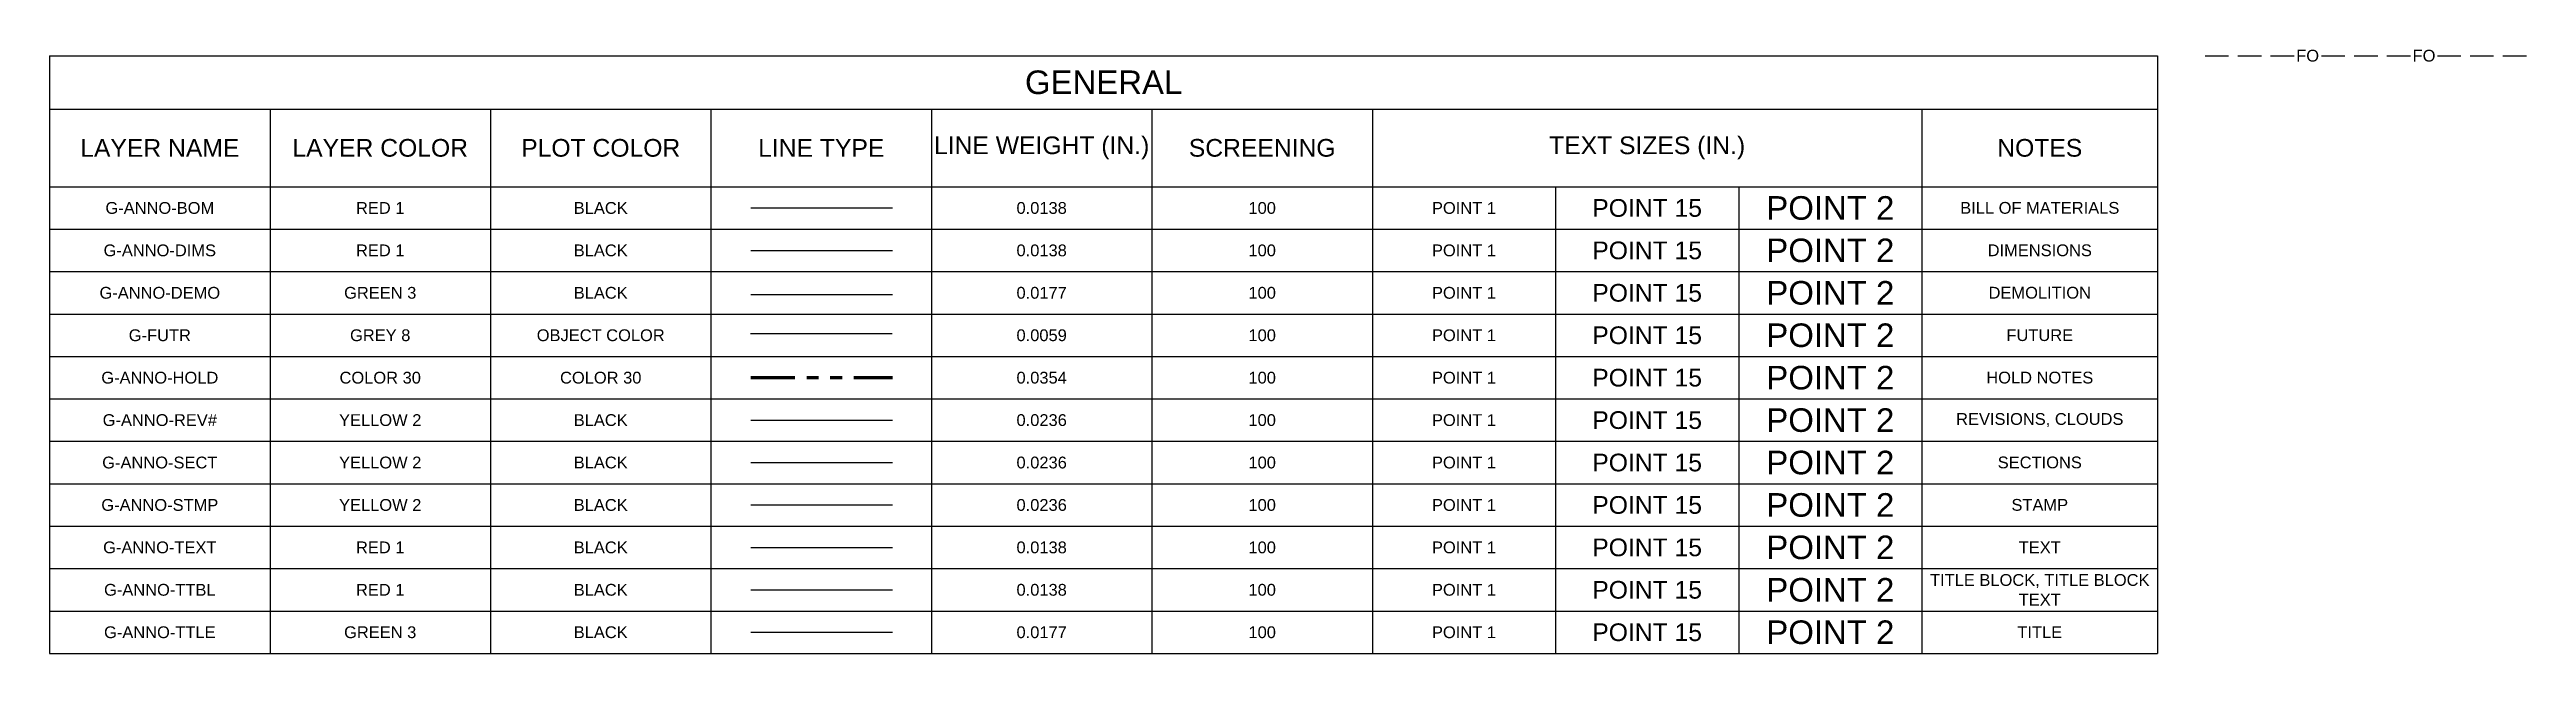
# Model space of a CAD drawing. Header units: feet. Extents: x -33.7 to 39.3, y -34.6 to 13.
# Drawn here: x -17.9 to 3.13, y -5.13 to -0.01 of the extents above; entities that cross this region are included whole.
import ezdxf
from ezdxf.enums import TextEntityAlignment as Align

# ---------------------------------------------------------------- set-up
doc = ezdxf.new("R2010")
doc.units = ezdxf.units.FT
doc.header["$MEASUREMENT"] = 0
doc.linetypes.add('PHANTOM4', pattern=[0.6875, 0.3125, 0.0625, -0.0625, 0.0625, -0.0625, 0.0625, -0.0625])
for name, color, linetype in [('G-ANNO-BOM', 1, 'Continuous'), ('G-ANNO-DEMO', 3, 'Continuous'), ('G-ANNO-DIMS', 1, 'Continuous'), ('G-ANNO-REV1', 2, 'Continuous'), ('G-ANNO-SECT', 2, 'Continuous'), ('G-ANNO-STMP', 2, 'Continuous'), ('G-ANNO-TEXT', 1, 'Continuous'), ('G-ANNO-TTBL', 1, 'Continuous'), ('G-ANNO-TTLE', 3, 'Continuous'), ('G-FUTR', 8, 'Continuous')]:
    doc.layers.add(name, color=color, linetype=linetype)
doc.layers.add('G-ANNO-HOLD', color=30, linetype='PHANTOM4', lineweight=90)
doc.styles.add('NEI-A', font='arial.ttf')

msp = doc.modelspace()

# ---------------------------------------------------------------- texts
at = {"style": 'NEI-A'}
for p in [(1.274, -0.06), (2.262, -0.06)]:
    msp.add_text('FO', height=0.1, dxfattribs=at).set_placement(p, align=Align.MIDDLE_CENTER)
at = {"layer": 'G-ANNO-BOM', "style": 'NEI-A'}
for s, height, p in [('POINT 2', 0.2, (-2.778, -1.352)), ('G-ANNO-BOM', 0.1, (-16.959, -1.352)), ('RED 1', 0.1, (-15.088, -1.352)), ('BLACK', 0.1, (-13.216, -1.352)), ('0.0138', 0.1, (-9.473, -1.352)), ('100', 0.1, (-7.601, -1.352)), ('POINT 1', 0.1, (-5.888, -1.352)), ('POINT 15', 0.15, (-4.333, -1.352))]:
    msp.add_text(s, height=height, dxfattribs=at).set_placement(p, align=Align.MIDDLE_CENTER)
at = {"layer": 'G-ANNO-BOM', "insert": (-1, -1.352), "char_height": 0.1, "width": 2, "attachment_point": 5, "style": 'NEI-A'}
msp.add_mtext('BILL OF MATERIALS', dxfattribs=at)
at = {"layer": 'G-ANNO-DEMO', "style": 'NEI-A'}
for s, height, p in [('G-ANNO-DEMO', 0.1, (-16.959, -2.072)), ('GREEN 3', 0.1, (-15.088, -2.072)), ('BLACK', 0.1, (-13.216, -2.072)), ('0.0177', 0.1, (-9.473, -2.072)), ('100', 0.1, (-7.601, -2.072)), ('POINT 1', 0.1, (-5.888, -2.072)), ('POINT 15', 0.15, (-4.333, -2.072)), ('POINT 2', 0.2, (-2.778, -2.072))]:
    msp.add_text(s, height=height, dxfattribs=at).set_placement(p, align=Align.MIDDLE_CENTER)
at = {"layer": 'G-ANNO-DEMO', "insert": (-1, -2.072), "char_height": 0.1, "width": 2, "attachment_point": 5, "style": 'NEI-A'}
msp.add_mtext('DEMOLITION', dxfattribs=at)
at = {"layer": 'G-ANNO-DIMS', "style": 'NEI-A'}
for s, height, p in [('G-ANNO-DIMS', 0.1, (-16.959, -1.712)), ('RED 1', 0.1, (-15.088, -1.712)), ('BLACK', 0.1, (-13.216, -1.712)), ('0.0138', 0.1, (-9.473, -1.712)), ('100', 0.1, (-7.601, -1.712)), ('POINT 1', 0.1, (-5.888, -1.712)), ('POINT 15', 0.15, (-4.333, -1.712)), ('POINT 2', 0.2, (-2.778, -1.712))]:
    msp.add_text(s, height=height, dxfattribs=at).set_placement(p, align=Align.MIDDLE_CENTER)
at = {"layer": 'G-ANNO-DIMS', "insert": (-1, -1.712), "char_height": 0.1, "width": 2, "attachment_point": 5, "style": 'NEI-A'}
msp.add_mtext('DIMENSIONS', dxfattribs=at)
at = {"layer": 'G-ANNO-HOLD', "style": 'NEI-A'}
for s, height, p in [('POINT 15', 0.15, (-4.333, -2.792)), ('POINT 2', 0.2, (-2.778, -2.792)), ('G-ANNO-HOLD', 0.1, (-16.959, -2.792)), ('COLOR 30', 0.1, (-15.088, -2.792)), ('COLOR 30', 0.1, (-13.216, -2.792)), ('0.0354', 0.1, (-9.473, -2.792)), ('100', 0.1, (-7.601, -2.792)), ('POINT 1', 0.1, (-5.888, -2.792))]:
    msp.add_text(s, height=height, dxfattribs=at).set_placement(p, align=Align.MIDDLE_CENTER)
at = {"layer": 'G-ANNO-HOLD', "insert": (-1, -2.792), "char_height": 0.1, "width": 2, "attachment_point": 5, "style": 'NEI-A'}
msp.add_mtext('HOLD NOTES', dxfattribs=at)
at = {"layer": 'G-ANNO-REV1', "style": 'NEI-A'}
for s, height, p in [('G-ANNO-REV#', 0.1, (-16.959, -3.152)), ('YELLOW 2', 0.1, (-15.088, -3.152)), ('BLACK', 0.1, (-13.216, -3.152)), ('0.0236', 0.1, (-9.473, -3.152)), ('100', 0.1, (-7.601, -3.152)), ('POINT 1', 0.1, (-5.888, -3.152)), ('POINT 15', 0.15, (-4.333, -3.152)), ('POINT 2', 0.2, (-2.778, -3.152))]:
    msp.add_text(s, height=height, dxfattribs=at).set_placement(p, align=Align.MIDDLE_CENTER)
at = {"layer": 'G-ANNO-REV1', "insert": (-1, -3.152), "char_height": 0.1, "width": 2, "attachment_point": 5, "style": 'NEI-A'}
msp.add_mtext('REVISIONS, CLOUDS', dxfattribs=at)
at = {"layer": 'G-ANNO-SECT', "style": 'NEI-A'}
for s, height, p in [('G-ANNO-SECT', 0.1, (-16.959, -3.512)), ('YELLOW 2', 0.1, (-15.088, -3.512)), ('BLACK', 0.1, (-13.216, -3.512)), ('0.0236', 0.1, (-9.473, -3.512)), ('100', 0.1, (-7.601, -3.512)), ('POINT 1', 0.1, (-5.888, -3.512)), ('POINT 15', 0.15, (-4.333, -3.512)), ('POINT 2', 0.2, (-2.778, -3.512))]:
    msp.add_text(s, height=height, dxfattribs=at).set_placement(p, align=Align.MIDDLE_CENTER)
at = {"layer": 'G-ANNO-SECT', "insert": (-1, -3.512), "char_height": 0.1, "width": 2, "attachment_point": 5, "style": 'NEI-A'}
msp.add_mtext('SECTIONS', dxfattribs=at)
at = {"layer": 'G-ANNO-STMP', "style": 'NEI-A'}
for s, height, p in [('POINT 2', 0.2, (-2.778, -3.872)), ('G-ANNO-STMP', 0.1, (-16.959, -3.872)), ('YELLOW 2', 0.1, (-15.088, -3.872)), ('BLACK', 0.1, (-13.216, -3.872)), ('0.0236', 0.1, (-9.473, -3.872)), ('100', 0.1, (-7.601, -3.872)), ('POINT 1', 0.1, (-5.888, -3.872)), ('POINT 15', 0.15, (-4.333, -3.872))]:
    msp.add_text(s, height=height, dxfattribs=at).set_placement(p, align=Align.MIDDLE_CENTER)
at = {"layer": 'G-ANNO-STMP', "insert": (-1, -3.872), "char_height": 0.1, "width": 2, "attachment_point": 5, "style": 'NEI-A'}
msp.add_mtext('STAMP', dxfattribs=at)
at = {"layer": 'G-ANNO-TEXT', "style": 'NEI-A'}
for s, height, p in [('G-ANNO-TEXT', 0.1, (-16.959, -4.232)), ('RED 1', 0.1, (-15.088, -4.232)), ('BLACK', 0.1, (-13.216, -4.232)), ('0.0138', 0.1, (-9.473, -4.232)), ('100', 0.1, (-7.601, -4.232)), ('POINT 1', 0.1, (-5.888, -4.232)), ('POINT 15', 0.15, (-4.333, -4.232)), ('POINT 2', 0.2, (-2.778, -4.232))]:
    msp.add_text(s, height=height, dxfattribs=at).set_placement(p, align=Align.MIDDLE_CENTER)
at = {"layer": 'G-ANNO-TEXT', "insert": (-1, -4.232), "char_height": 0.1, "width": 2, "attachment_point": 5, "style": 'NEI-A'}
msp.add_mtext('TEXT', dxfattribs=at)
at = {"layer": 'G-ANNO-TTBL', "style": 'NEI-A'}
for s, height, p in [('G-ANNO-TTBL', 0.1, (-16.959, -4.592)), ('RED 1', 0.1, (-15.088, -4.592)), ('BLACK', 0.1, (-13.216, -4.592)), ('0.0138', 0.1, (-9.473, -4.592)), ('100', 0.1, (-7.601, -4.592)), ('POINT 1', 0.1, (-5.888, -4.592)), ('POINT 15', 0.15, (-4.333, -4.592)), ('POINT 2', 0.2, (-2.778, -4.592))]:
    msp.add_text(s, height=height, dxfattribs=at).set_placement(p, align=Align.MIDDLE_CENTER)
at = {"layer": 'G-ANNO-TTBL', "insert": (-1, -4.592), "char_height": 0.1, "width": 2, "attachment_point": 5, "style": 'NEI-A'}
msp.add_mtext('TITLE BLOCK, TITLE BLOCK TEXT', dxfattribs=at)
at = {"layer": 'G-ANNO-TTLE', "style": 'NEI-A'}
for s, height, p in [('G-ANNO-TTLE', 0.1, (-16.959, -4.952)), ('GREEN 3', 0.1, (-15.088, -4.952)), ('BLACK', 0.1, (-13.216, -4.952)), ('0.0177', 0.1, (-9.473, -4.952)), ('100', 0.1, (-7.601, -4.952)), ('POINT 1', 0.1, (-5.888, -4.952)), ('POINT 15', 0.15, (-4.333, -4.952)), ('POINT 2', 0.2, (-2.778, -4.952))]:
    msp.add_text(s, height=height, dxfattribs=at).set_placement(p, align=Align.MIDDLE_CENTER)
at = {"layer": 'G-ANNO-TTLE', "insert": (-1, -4.952), "char_height": 0.1, "width": 2, "attachment_point": 5, "style": 'NEI-A'}
msp.add_mtext('TITLE', dxfattribs=at)
at = {"layer": 'G-FUTR', "style": 'NEI-A'}
for s, height, p in [('G-FUTR', 0.1, (-16.959, -2.432)), ('GREY 8', 0.1, (-15.088, -2.432)), ('OBJECT COLOR', 0.1, (-13.216, -2.432)), ('0.0059', 0.1, (-9.473, -2.432)), ('100', 0.1, (-7.601, -2.432)), ('POINT 1', 0.1, (-5.888, -2.432)), ('POINT 15', 0.15, (-4.333, -2.432)), ('POINT 2', 0.2, (-2.778, -2.432))]:
    msp.add_text(s, height=height, dxfattribs=at).set_placement(p, align=Align.MIDDLE_CENTER)
at = {"layer": 'G-FUTR', "insert": (-1, -2.432), "char_height": 0.1, "width": 2, "attachment_point": 5, "style": 'NEI-A'}
msp.add_mtext('FUTURE', dxfattribs=at)

# ---------------------------------------------------------------- blocks, each defined once
blk = doc.blocks.new('*T10')
at = {"color": 0, "linetype": 'ByBlock', "lineweight": -2, "transparency": 16777216}
for p, q in [((0, 0), (17.895, 0)), ((0, 0), (0, -5.072)), ((17.895, 0), (17.895, -5.072)), ((0, -0.453), (17.895, -0.453)), ((1.872, -0.453), (1.872, -5.072)), ((3.743, -0.453), (3.743, -5.072)), ((5.615, -0.453), (5.615, -5.072)), ((7.486, -0.453), (7.486, -5.072)), ((9.358, -0.453), (9.358, -5.072)), ((11.23, -0.453), (11.23, -5.072)), ((15.895, -0.453), (15.895, -5.072)), ((0, -1.112), (17.895, -1.112)), ((12.785, -1.112), (12.785, -5.072)), ((14.34, -1.112), (14.34, -5.072)), ((0, -1.472), (17.895, -1.472)), ((0, -1.832), (17.895, -1.832)), ((0, -2.192), (17.895, -2.192)), ((0, -2.552), (17.895, -2.552)), ((0, -2.912), (17.895, -2.912)), ((0, -3.272), (17.895, -3.272)), ((0, -3.632), (17.895, -3.632)), ((0, -3.992), (17.895, -3.992)), ((0, -4.352), (17.895, -4.352)), ((0, -4.712), (17.895, -4.712)), ((0, -5.072), (17.895, -5.072))]:
    blk.add_line(p, q, dxfattribs=at)
at = {"color": 0, "transparency": 16777216, "attachment_point": 5, "style": 'NEI-A'}
for s, insert, char_height, width in [('GENERAL', (8.948, -0.227), 0.2, 17.7751), ('LAYER NAME', (0.936, -0.783), 0.15, 1.75162), ('LAYER COLOR', (2.807, -0.783), 0.15, 1.75162), ('PLOT COLOR', (4.679, -0.783), 0.15, 1.75162), ('LINE TYPE', (6.551, -0.783), 0.15, 1.75162), ('LINE WEIGHT (IN.)', (8.422, -0.783), 0.15, 1.75162), ('SCREENING', (10.294, -0.783), 0.15, 1.75162), ('TEXT SIZES (IN.)', (13.562, -0.783), 0.15, 4.5454), ('NOTES', (16.895, -0.783), 0.15, 1.88)]:
    blk.add_mtext(s, dxfattribs=dict(at, insert=insert, char_height=char_height, width=width))

# ---------------------------------------------------------------- linework, layer by layer
for p, q in [((0, -0.06), (0, -3.06)), ((0.403, -0.06), (0.603, -0.06)), ((0.681, -0.06), (0.881, -0.06)), ((0.959, -0.06), (1.159, -0.06)), ((1.391, -0.06), (1.591, -0.06)), ((1.669, -0.06), (1.869, -0.06)), ((1.947, -0.06), (2.147, -0.06)), ((2.375, -0.06), (2.575, -0.06)), ((2.654, -0.06), (2.853, -0.06)), ((2.932, -0.06), (3.131, -0.06))]:
    msp.add_line(p, q)
at = {"layer": 'G-ANNO-BOM'}
msp.add_line((-11.942, -1.352), (-10.739, -1.352), dxfattribs=at)
at = {"layer": 'G-ANNO-DEMO'}
msp.add_line((-11.942, -2.085), (-10.739, -2.085), dxfattribs=at)
at = {"layer": 'G-ANNO-DIMS'}
msp.add_line((-11.942, -1.712), (-10.739, -1.712), dxfattribs=at)
at = {"layer": 'G-ANNO-HOLD'}
msp.add_line((-11.942, -2.792), (-10.739, -2.792), dxfattribs=at)
at = {"layer": 'G-ANNO-REV1'}
msp.add_line((-11.942, -3.152), (-10.739, -3.152), dxfattribs=at)
at = {"layer": 'G-ANNO-SECT'}
msp.add_line((-11.942, -3.512), (-10.739, -3.512), dxfattribs=at)
at = {"layer": 'G-ANNO-STMP'}
msp.add_line((-11.942, -3.872), (-10.739, -3.872), dxfattribs=at)
at = {"layer": 'G-ANNO-TEXT'}
msp.add_line((-11.942, -4.232), (-10.739, -4.232), dxfattribs=at)
at = {"layer": 'G-ANNO-TTBL'}
msp.add_line((-11.942, -4.592), (-10.739, -4.592), dxfattribs=at)
at = {"layer": 'G-ANNO-TTLE'}
msp.add_line((-11.942, -4.952), (-10.739, -4.952), dxfattribs=at)
at = {"layer": 'G-FUTR'}
msp.add_line((-11.946, -2.416), (-10.743, -2.416), dxfattribs=at)

# ---------------------------------------------------------------- block references
msp.add_blockref('*T10', (-17.895, -0.06))

msp.set_redraw_order([(e.dxf.handle, doc.entitydb.next_handle()) for e in msp.query("TEXT MTEXT ATTDEF DIMENSION ARC_DIMENSION")])  # texts and dimensions are drawn at this point

doc.saveas('drawing.dxf')
